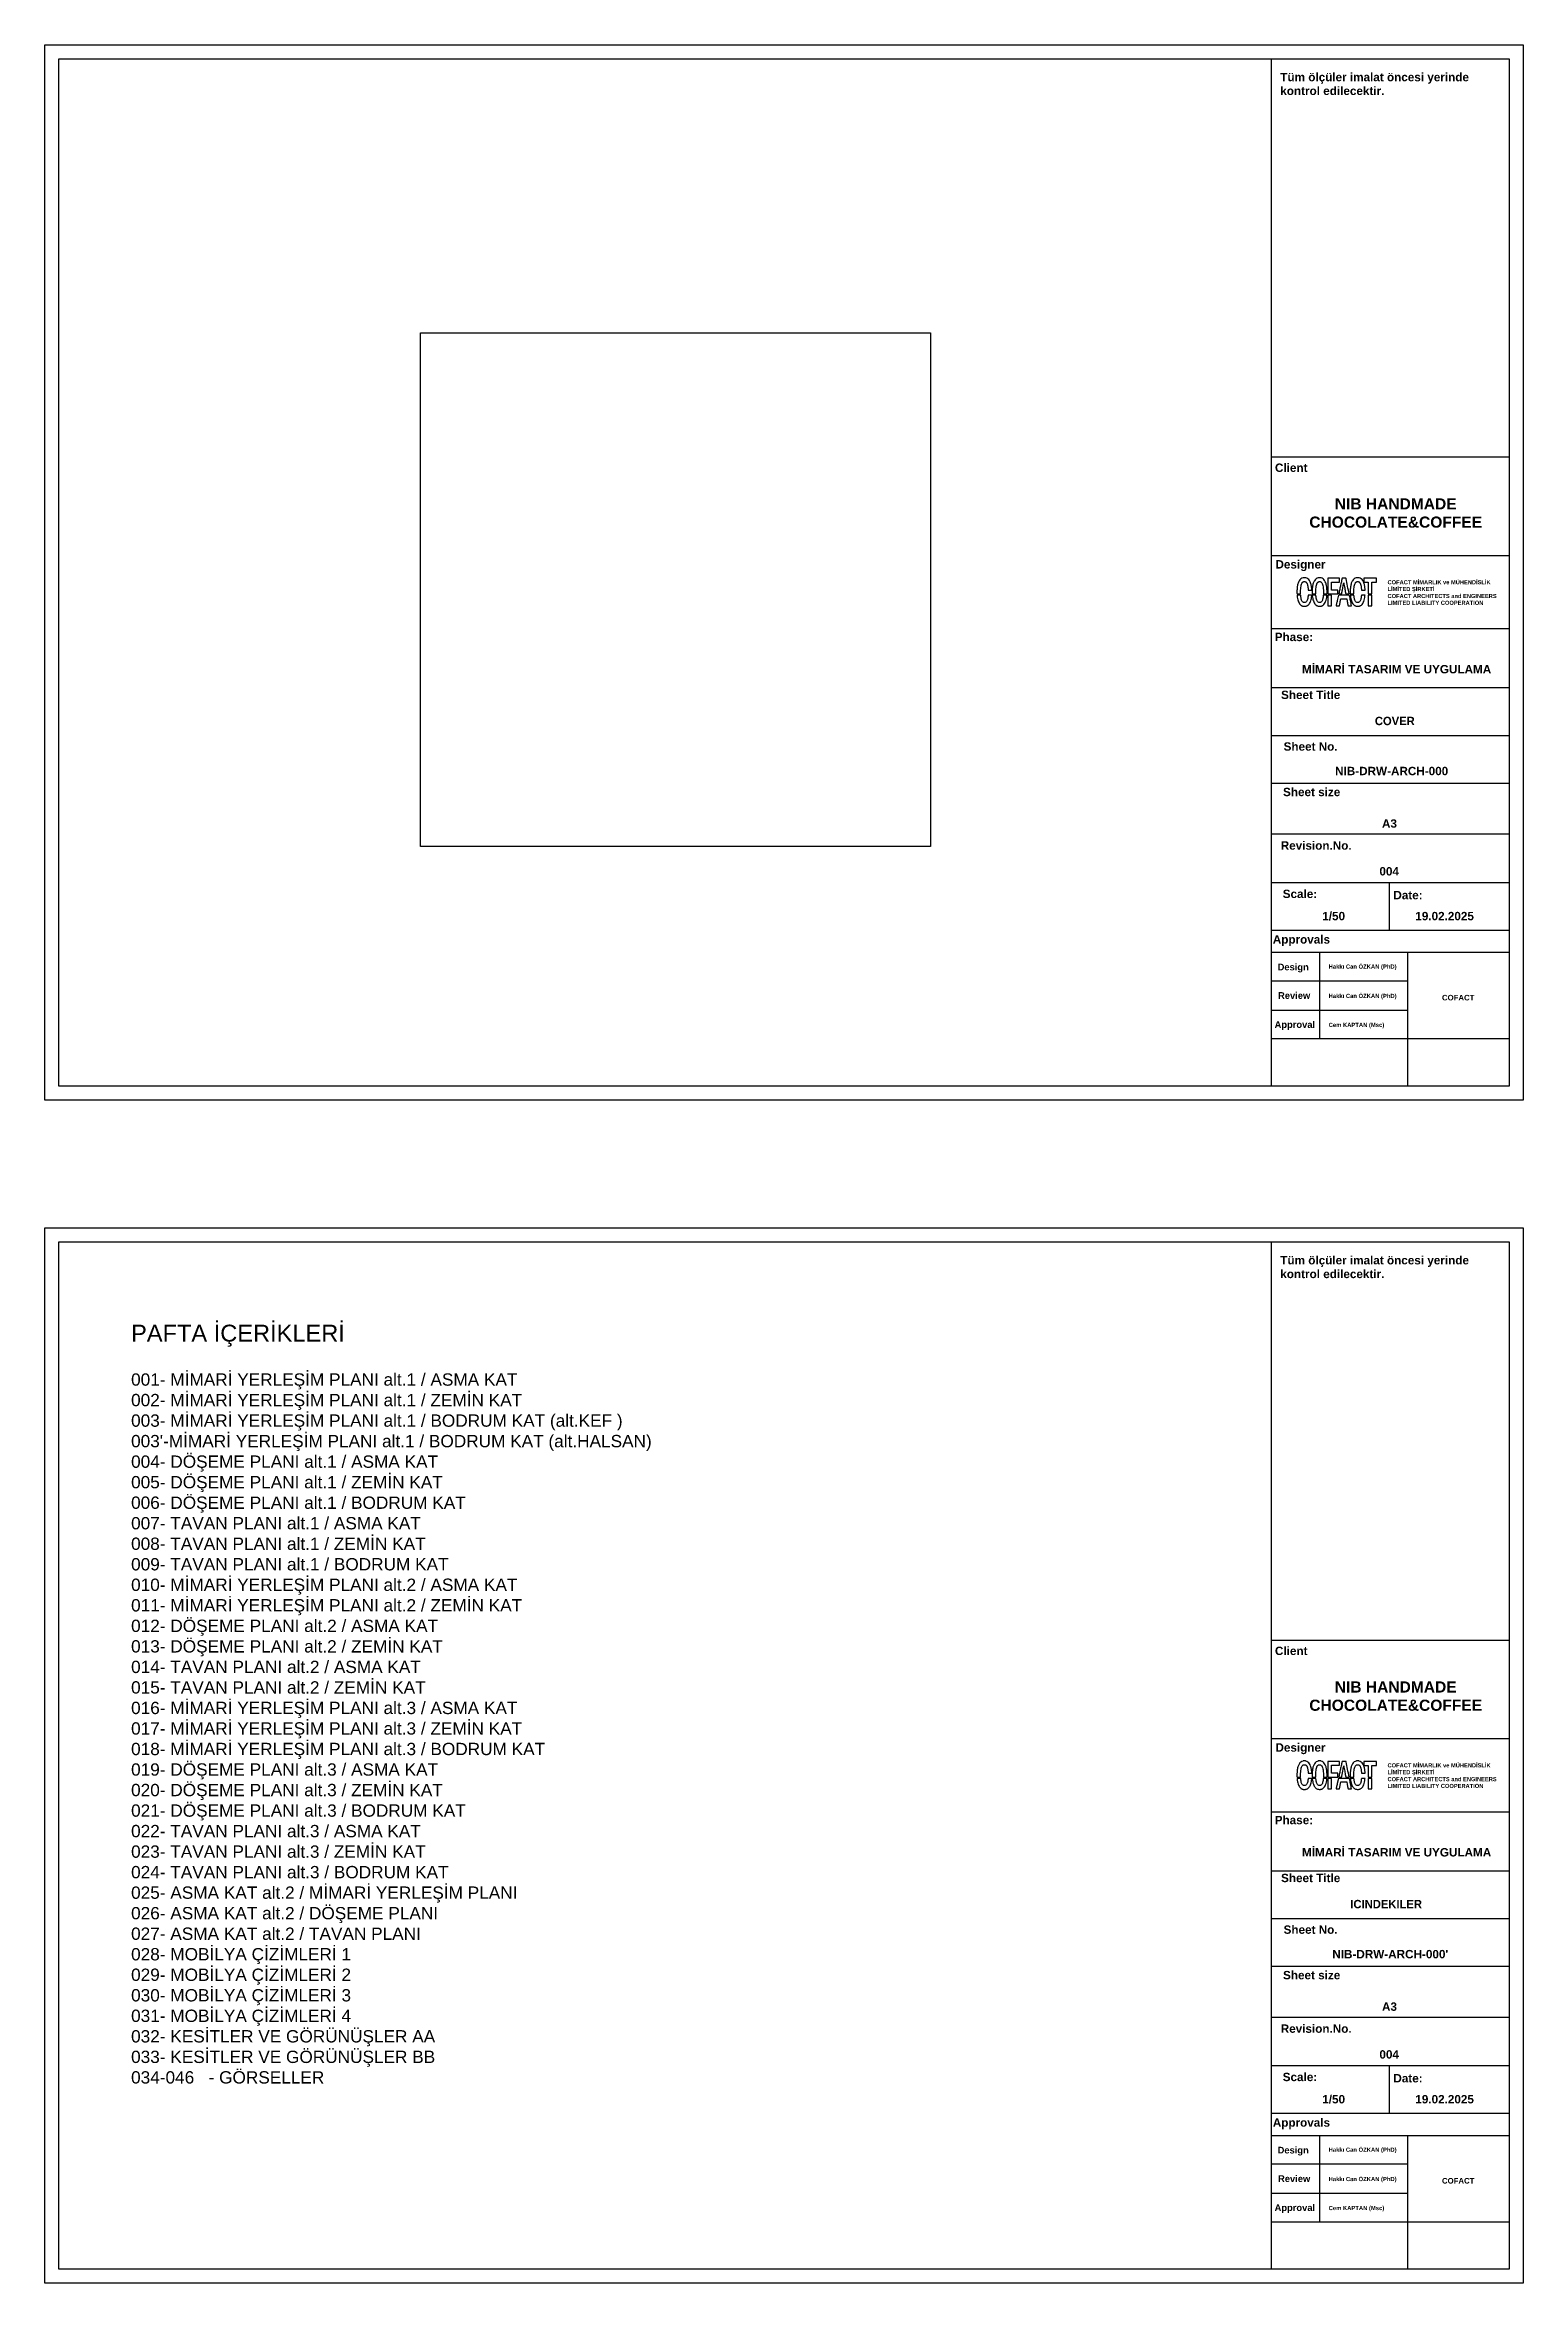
# Model space of a CAD drawing. Header units: millimetres. Extents: x 933584 to 974011, y 4545988 to 4553664.
# Drawn here: x 933584 to 935684, y 4549727 to 4552909 of the extents above; entities that cross this region are included whole.
import ezdxf

# ---------------------------------------------------------------- set-up
doc = ezdxf.new("R2010")
doc.units = ezdxf.units.MM
doc.layers.get('0').update_dxf_attribs({"color": 255})
doc.layers.add('2-SPS-RCN', color=2, linetype='Continuous')
doc.styles.add('Century Gothic_B_3', font='GOTHICB.TTF', dxfattribs={"height": 4})
doc.styles.add('dıs 100', font='times.ttf')
picture_1 = doc.add_image_def('image14.jpg', size_in_pixel=(686, 691))

msp = doc.modelspace()

# ---------------------------------------------------------------- texts
at = {"color": 0, "attachment_point": 1, "line_spacing_factor": 0.984502, "style": 'Century Gothic_B_3'}
for s, insert, char_height, width in [('\\pxql;{\\fArial|b1|i0|c0|p34;Tüm ölçüler imalat öncesi yerinde kontrol edilecektir.}', (935338.92, 4552868.95), 11.9034, 324.3298), ('\\pxqr;{\\fArial|b1|i0|c0|p34;Client}', (934789.38, 4552313.73), 11.9034, 588.1338), ('\\pxqc;{\\fArial|b1|i0|c0|p34;NIB HANDMADE CHOCOLATE&COFFEE}', (935339.38, 4552264.32), 15.8192, 326.8702), ('\\pxqr;{\\fArial|b1|i0|c0|p34;Designer}', (934815.05, 4552176.4), 11.9034, 588.1338), ('{\\fFranklin Gothic Medium|b1|i0|c162|p34;COFACT MİMARLIK ve MÜHENDİSLİK}\\P{\\fFranklin Gothic Medium|b1|i0|c162|p34;LİMİTED ŞİRKETİ}', (935491.25, 4552147.93), 5.8729, 228.8091), ('\\pxql;{\\fFranklin Gothic Book|b1|i0|c162|p34;COFACT ARCHITECTS and ENGINEERS\\PLIMITED LIABILITY COOPERATION}', (935491.25, 4552128.33), 5.8729, 228.8091), ('\\pxqr;{\\fArial|b1|i0|c0|p34;Phase:}', (934797.38, 4552073.21), 11.9034, 588.1338), ('\\pxqr;{\\fArial|b1|i0|c0|p34;MİMARİ TASARIM VE UYGULAMA}', (935050.39, 4552027.36), 11.9034, 588.1338), ('\\pxqr;{\\fArial|b1|i0|c0|p34;Sheet Title}', (934835.93, 4551990.9), 11.9034, 588.1338), ('\\pxi-2,l3,qr,t3;COVER', (934941.72, 4551953.76), 11.9034, 588.1338), ('\\pxqr;{\\fArial|b1|i0|c0|p34;Sheet No.}', (934832.14, 4551917.48), 11.9034, 588.1338), ('\\pxqr;{\\fArial|b1|i0|c0|p34;NIB-DRW-ARCH-000}', (934989.29, 4551882.62), 11.9034, 588.1338), ('\\pxqr;{\\fArial|b1|i0|c0|p34;Sheet size}', (934835.98, 4551852.82), 11.9034, 588.1338), ('\\pxqr;{\\fArial|b1|i0|c0|p34;A3}', (934916.48, 4551808.03), 11.9034, 588.1338), ('\\pxqr;{\\fArial|b1|i0|c0|p34;Revision.No.}', (934852.1, 4551776.74), 11.9034, 588.1338), ('\\pxqr;{\\fArial|b1|i0|c0|p34;00\\fArial|b1|i0|c162|p34;4}', (934919.3, 4551740.11), 11.9034, 588.1338), ('\\pxqr;{\\fArial|b1|i0|c0|p34;Scale:}', (934803.21, 4551708.05), 11.9034, 588.1338), ('\\pxqr;{\\fArial|b1|i0|c0|p34;Date:}', (934952.93, 4551706.26), 11.9034, 588.1338), ('\\pxqr;{\\fArial|b1|i0|c0|p34;1/50}', (934842.76, 4551676.43), 11.9034, 588.1338), ('\\pxqr;{\\fArial|b1|i0|c162|p34;19\\fArial|b1|i0|c0|p34;.02.202\\fArial|b1|i0|c162|p34;5}', (935025.77, 4551676.43), 11.9034, 588.1338), ('\\pxqr;{\\fArial|b1|i0|c0|p34;Approvals}', (934821.43, 4551643.29), 11.9034, 588.1338), ('\\pxqr;{\\fArial|b1|i0|c0|p34;Design}', (934791.23, 4551602.86), 9.5085, 588.1338), ('{\\fArial|b1|i0|c0|p34;\\W9.71336;   }{\\fArial|b1|i0|c0|p34;Hakkı Can ÖZKAN (PhD)}', (935340.27, 4551601.68), 5.9517, 163.4351), ('\\pxqr;{\\fArial|b1|i0|c0|p34;Review}', (934793.31, 4551562.34), 9.5085, 588.1338), ('{\\fArial|b1|i0|c0|p34;\\W9.71336;   }{\\fArial|b1|i0|c0|p34;Hakkı Can ÖZKAN (PhD)}', (935340.27, 4551559.97), 5.9517, 163.4351), ('\\pxqc;{\\fArial|b1|i0|c0|p34;COFACT}', (935428.17, 4551558.49), 7.9096, 326.8702), ('\\pxqr;{\\fArial|b1|i0|c0|p34;Approval}', (934800.21, 4551521.05), 9.5085, 588.1338), ('{\\W9.71336;\\fArial|b1|i0|c0|p34;   \\W1;Cem KAPTAN (Msc)}', (935340.27, 4551518.76), 5.9517, 163.4351), ('\\pxql;{\\fArial|b1|i0|c0|p34;Tüm ölçüler imalat öncesi yerinde kontrol edilecektir.}', (935338.92, 4551187.32), 11.9034, 324.3298), ('\\pxqr;{\\fArial|b1|i0|c0|p34;Client}', (934789.38, 4550632.1), 11.9034, 588.1338), ('\\pxqc;{\\fArial|b1|i0|c0|p34;NIB HANDMADE CHOCOLATE&COFFEE}', (935339.38, 4550582.7), 15.8192, 326.8702), ('\\pxqr;{\\fArial|b1|i0|c0|p34;Designer}', (934815.05, 4550494.77), 11.9034, 588.1338), ('{\\fFranklin Gothic Medium|b1|i0|c162|p34;COFACT MİMARLIK ve MÜHENDİSLİK}\\P{\\fFranklin Gothic Medium|b1|i0|c162|p34;LİMİTED ŞİRKETİ}', (935491.25, 4550466.3), 5.8729, 228.8091), ('\\pxql;{\\fFranklin Gothic Book|b1|i0|c162|p34;COFACT ARCHITECTS and ENGINEERS\\PLIMITED LIABILITY COOPERATION}', (935491.25, 4550446.7), 5.8729, 228.8091), ('\\pxqr;{\\fArial|b1|i0|c0|p34;Phase:}', (934797.38, 4550391.58), 11.9034, 588.1338), ('\\pxqr;{\\fArial|b1|i0|c0|p34;MİMARİ TASARIM VE UYGULAMA}', (935050.39, 4550345.74), 11.9034, 588.1338), ('\\pxqr;{\\fArial|b1|i0|c0|p34;Sheet Title}', (934835.93, 4550309.27), 11.9034, 588.1338), ('\\pxi-2,l3,qr,t3;ICINDEKILER', (934951.97, 4550272.13), 11.9034, 588.1338), ('\\pxqr;{\\fArial|b1|i0|c0|p34;Sheet No.}', (934832.14, 4550235.85), 11.9034, 588.1338), ("\\pxqr;{\\fArial|b1|i0|c0|p34;NIB-DRW-ARCH-000'}", (934989.29, 4550201), 11.9034, 588.1338), ('\\pxqr;{\\fArial|b1|i0|c0|p34;Sheet size}', (934835.98, 4550171.19), 11.9034, 588.1338), ('\\pxqr;{\\fArial|b1|i0|c0|p34;A3}', (934916.48, 4550126.4), 11.9034, 588.1338), ('\\pxqr;{\\fArial|b1|i0|c0|p34;Revision.No.}', (934852.1, 4550095.12), 11.9034, 588.1338), ('\\pxqr;{\\fArial|b1|i0|c0|p34;00\\fArial|b1|i0|c162|p34;4}', (934919.3, 4550058.48), 11.9034, 588.1338), ('\\pxqr;{\\fArial|b1|i0|c0|p34;Scale:}', (934803.21, 4550026.42), 11.9034, 588.1338), ('\\pxqr;{\\fArial|b1|i0|c0|p34;Date:}', (934952.93, 4550024.63), 11.9034, 588.1338), ('\\pxqr;{\\fArial|b1|i0|c0|p34;1/50}', (934842.76, 4549994.8), 11.9034, 588.1338), ('\\pxqr;{\\fArial|b1|i0|c162|p34;19\\fArial|b1|i0|c0|p34;.02.202\\fArial|b1|i0|c162|p34;5}', (935025.77, 4549994.8), 11.9034, 588.1338), ('\\pxqr;{\\fArial|b1|i0|c0|p34;Approvals}', (934821.43, 4549961.66), 11.9034, 588.1338), ('\\pxqr;{\\fArial|b1|i0|c0|p34;Design}', (934791.23, 4549921.23), 9.5085, 588.1338), ('{\\fArial|b1|i0|c0|p34;\\W9.71336;   }{\\fArial|b1|i0|c0|p34;Hakkı Can ÖZKAN (PhD)}', (935340.27, 4549920.05), 5.9517, 163.4351), ('\\pxqr;{\\fArial|b1|i0|c0|p34;Review}', (934793.31, 4549880.71), 9.5085, 588.1338), ('{\\fArial|b1|i0|c0|p34;\\W9.71336;   }{\\fArial|b1|i0|c0|p34;Hakkı Can ÖZKAN (PhD)}', (935340.27, 4549878.34), 5.9517, 163.4351), ('\\pxqc;{\\fArial|b1|i0|c0|p34;COFACT}', (935428.17, 4549876.86), 7.9096, 326.8702), ('\\pxqr;{\\fArial|b1|i0|c0|p34;Approval}', (934800.21, 4549839.43), 9.5085, 588.1338), ('{\\W9.71336;\\fArial|b1|i0|c0|p34;   \\W1;Cem KAPTAN (Msc)}', (935340.27, 4549837.13), 5.9517, 163.4351)]:
    msp.add_mtext(s, dxfattribs=dict(at, insert=insert, char_height=char_height, width=width))
at = {"layer": '2-SPS-RCN', "insert": (933706.5, 4551089.69), "char_height": 17.5, "width": 829.5951, "attachment_point": 1, "style": 'dıs 100'}
msp.add_mtext("{\\f@Arial Unicode MS|b0|i0|c162|p34;\\H1.371429x;PAFTA İÇERİKLERİ\\P\\H0.729167x;\\P001- MİMARİ YERLEŞİM PLANI alt.1 / ASMA KAT\\P002- MİMARİ YERLEŞİM PLANI alt.1 / ZEMİN KAT\\P003- MİMARİ YERLEŞİM PLANI alt.1 / BODRUM KAT (alt.KEF )\\P003'-MİMARİ YERLEŞİM PLANI alt.1 / BODRUM KAT (alt.HALSAN)\\P004- DÖŞEME PLANI alt.1 / ASMA KAT\\P005- DÖŞEME PLANI alt.1 / ZEMİN KAT\\P006- DÖŞEME PLANI alt.1 / BODRUM KAT\\P007- TAVAN PLANI alt.1 / ASMA KAT\\P008- TAVAN PLANI alt.1 / ZEMİN KAT\\P009- TAVAN PLANI alt.1 / BODRUM KAT\\P010- MİMARİ YERLEŞİM PLANI alt.2 / ASMA KAT\\P011- MİMARİ YERLEŞİM PLANI alt.2 / ZEMİN KAT\\P012- DÖŞEME PLANI alt.2 / ASMA KAT\\P013- DÖŞEME PLANI alt.2 / ZEMİN KAT\\P014- TAVAN PLANI alt.2 / ASMA KAT\\P015- TAVAN PLANI alt.2 / ZEMİN KAT\\P016- MİMARİ YERLEŞİM PLANI alt.3 / ASMA KAT\\P017- MİMARİ YERLEŞİM PLANI alt.3 / ZEMİN KAT\\P018- MİMARİ YERLEŞİM PLANI alt.3 / BODRUM KAT \\P019- DÖŞEME PLANI alt.3 / ASMA KAT\\P020- DÖŞEME PLANI alt.3 / ZEMİN KAT\\P021- DÖŞEME PLANI alt.3 / BODRUM KAT\\P022- TAVAN PLANI alt.3 / ASMA KAT\\P023- TAVAN PLANI alt.3 / ZEMİN KAT\\P024- TAVAN PLANI alt.3 / BODRUM KAT\\P025- ASMA KAT alt.2 / MİMARİ YERLEŞİM PLANI\\P026- ASMA KAT alt.2 / DÖŞEME PLANI\\P027- ASMA KAT alt.2 / TAVAN PLANI\\P028- MOBİLYA ÇİZİMLERİ 1\\P029- MOBİLYA ÇİZİMLERİ 2\\P030- MOBİLYA ÇİZİMLERİ 3\\P031- MOBİLYA ÇİZİMLERİ 4\\P032- KESİTLER VE GÖRÜNÜŞLER AA\\P033- KESİTLER VE GÖRÜNÜŞLER BB\\P034-046   - GÖRSELLER\\P\\P}", dxfattribs=at)

# ---------------------------------------------------------------- linework, layer by layer
at = {"color": 0}
for p, q in [((935663.94, 4552322.58), (935325.88, 4552322.58)), ((935663.94, 4552322.58), (935325.88, 4552322.58)), ((935663.94, 4552182.61), (935325.88, 4552182.61)), ((935663.94, 4552182.61), (935325.88, 4552182.61)), ((935663.94, 4552182.61), (935325.88, 4552182.61)), ((935663.94, 4552182.61), (935325.88, 4552182.61)), ((935663.94, 4552078.54), (935325.88, 4552078.54)), ((935325.88, 4551995.27), (935663.94, 4551995.27)), ((935663.94, 4551926.86), (935325.88, 4551926.86)), ((935663.94, 4551858.91), (935325.88, 4551858.91)), ((935663.94, 4551786.68), (935325.88, 4551786.68)), ((935663.94, 4551717.68), (935325.88, 4551717.68)), ((935493.36, 4551717.68), (935493.36, 4551649.96)), ((935663.94, 4551649.96), (935325.88, 4551649.96)), ((935663.94, 4551618.62), (935325.88, 4551618.62)), ((935394.73, 4551618.62), (935394.73, 4551495.87)), ((935519.72, 4551618.62), (935519.72, 4551545.03)), ((935325.89, 4551578.49), (935519.72, 4551578.49)), ((935519.72, 4551545.03), (935519.72, 4551428.91)), ((935325.89, 4551536.77), (935519.72, 4551536.77)), ((935663.94, 4551495.87), (935325.88, 4551495.87)), ((935663.94, 4550640.96), (935325.88, 4550640.96)), ((935663.94, 4550640.96), (935325.88, 4550640.96)), ((935663.94, 4550500.98), (935325.88, 4550500.98)), ((935663.94, 4550500.98), (935325.88, 4550500.98)), ((935663.94, 4550500.98), (935325.88, 4550500.98)), ((935663.94, 4550500.98), (935325.88, 4550500.98)), ((935663.94, 4550396.92), (935325.88, 4550396.92)), ((935325.88, 4550313.64), (935663.94, 4550313.64)), ((935663.94, 4550245.24), (935325.88, 4550245.24)), ((935663.94, 4550177.28), (935325.88, 4550177.28)), ((935663.94, 4550105.06), (935325.88, 4550105.06)), ((935663.94, 4550036.05), (935325.88, 4550036.05)), ((935493.36, 4550036.05), (935493.36, 4549968.33)), ((935663.94, 4549968.33), (935325.88, 4549968.33)), ((935663.94, 4549937), (935325.88, 4549937)), ((935394.73, 4549937), (935394.73, 4549814.24)), ((935519.72, 4549937), (935519.72, 4549863.4)), ((935325.89, 4549896.86), (935519.72, 4549896.86)), ((935325.89, 4549855.15), (935519.72, 4549855.15)), ((935519.72, 4549863.4), (935519.72, 4549747.28)), ((935663.94, 4549814.24), (935325.88, 4549814.24))]:
    msp.add_line(p, q, dxfattribs=at)
for points in [[(933583.94, 4552908.92), (935683.94, 4552908.92), (935683.94, 4551408.92), (933583.94, 4551408.92)], [(933603.94, 4552888.92), (935663.94, 4552888.92), (935663.94, 4551428.92), (935325.89, 4551428.92), (933603.94, 4551428.92)], [(935406.56, 4552139.54), (935406.56, 4552128.41), (935413.62, 4552128.41), (935420.68, 4552128.41), (935420.68, 4552131.04), (935420.68, 4552133.68), (935416.11, 4552133.68), (935411.53, 4552133.68), (935411.53, 4552139.49), (935411.53, 4552145.31), (935417.25, 4552145.31), (935422.97, 4552145.31), (935422.97, 4552148), (935422.97, 4552150.68), (935414.76, 4552150.68), (935406.56, 4552150.68)], [(935457.37, 4552147.85), (935457.37, 4552145.01), (935460.6, 4552145.01), (935463.83, 4552145.01), (935463.83, 4552136.71), (935463.83, 4552128.41), (935466.32, 4552128.41), (935468.8, 4552128.41), (935468.8, 4552136.71), (935468.8, 4552145.01), (935472.09, 4552145.01), (935475.37, 4552145.01), (935475.37, 4552147.85), (935475.37, 4552150.68), (935466.37, 4552150.68), (935457.37, 4552150.68)], [(935406.56, 4552118.91), (935406.56, 4552111.4), (935409.02, 4552111.43), (935411.48, 4552111.45), (935411.51, 4552118.94), (935411.53, 4552126.42), (935409.05, 4552126.42), (935406.56, 4552126.42)], [(935463.86, 4552118.94), (935463.88, 4552111.45), (935466.34, 4552111.43), (935468.8, 4552111.4), (935468.8, 4552118.91), (935468.8, 4552126.42), (935466.32, 4552126.42), (935463.83, 4552126.42)], [(933583.94, 4551227.29), (935683.94, 4551227.29), (935683.94, 4549727.29), (933583.94, 4549727.29)], [(933603.94, 4551207.29), (935663.94, 4551207.29), (935663.94, 4549747.29), (935325.89, 4549747.29), (933603.94, 4549747.29)], [(935406.56, 4550457.92), (935406.56, 4550446.78), (935413.62, 4550446.78), (935420.68, 4550446.78), (935420.68, 4550449.42), (935420.68, 4550452.05), (935416.11, 4550452.05), (935411.53, 4550452.05), (935411.53, 4550457.87), (935411.53, 4550463.68), (935417.25, 4550463.68), (935422.97, 4550463.68), (935422.97, 4550466.37), (935422.97, 4550469.05), (935414.76, 4550469.05), (935406.56, 4550469.05)], [(935457.37, 4550466.22), (935457.37, 4550463.39), (935460.6, 4550463.39), (935463.83, 4550463.39), (935463.83, 4550455.08), (935463.83, 4550446.78), (935466.32, 4550446.78), (935468.8, 4550446.78), (935468.8, 4550455.08), (935468.8, 4550463.39), (935472.09, 4550463.39), (935475.37, 4550463.39), (935475.37, 4550466.22), (935475.37, 4550469.05), (935466.37, 4550469.05), (935457.37, 4550469.05)], [(935406.56, 4550437.28), (935406.56, 4550429.77), (935409.02, 4550429.8), (935411.48, 4550429.83), (935411.51, 4550437.31), (935411.53, 4550444.79), (935409.05, 4550444.79), (935406.56, 4550444.79)], [(935463.86, 4550437.31), (935463.88, 4550429.83), (935466.34, 4550429.8), (935468.8, 4550429.77), (935468.8, 4550437.28), (935468.8, 4550444.79), (935466.32, 4550444.79), (935463.83, 4550444.79)]]:
    msp.add_lwpolyline(points, close=True, dxfattribs=at)
for points in [[(933603.94, 4552888.92), (935325.89, 4552888.92), (935325.89, 4551428.92), (933603.94, 4551428.92)], [(933603.94, 4551207.29), (935325.89, 4551207.29), (935325.89, 4549747.29), (933603.94, 4549747.29)]]:
    msp.add_lwpolyline(points, close=True)
for points in [[(935325.89, 4552888.92), (935325.89, 4551428.92)], [(935325.89, 4551207.29), (935325.89, 4549747.29)]]:
    msp.add_lwpolyline(points, dxfattribs=at)
for points in [[(935371.21, 4552151.16, 0.11064), (935368.11, 4552149.66, 0.089568), (935365.66, 4552146.88, 0.069833), (935363.91, 4552142.77, 0.037138), (935362.86, 4552137.32, 0.013582), (935362.72, 4552135.67, 0.005436), (935362.6, 4552133.41, 0.005261), (935362.54, 4552131.18, 0.017635), (935362.56, 4552129.73), (935362.63, 4552128.41), (935365.18, 4552128.41), (935367.73, 4552128.41), (935367.74, 4552131.42, -0.01557), (935367.9, 4552135.83, -0.027157), (935368.34, 4552139.47, -0.033018), (935369.04, 4552142.32, -0.079442), (935370.01, 4552144.25, -0.009072), (935370.3, 4552144.65, -0.030827), (935370.52, 4552144.89, -0.031813), (935370.75, 4552145.1, -0.010138), (935371.13, 4552145.38, -0.089655), (935371.89, 4552145.74, -0.05192), (935372.88, 4552145.89, -0.051218), (935373.91, 4552145.85, -0.076363), (935374.76, 4552145.58, -0.070873), (935375.56, 4552145.04, -0.052254), (935376.27, 4552144.24, -0.046256), (935376.88, 4552143.21, -0.033841), (935377.36, 4552141.97, -0.02482), (935377.72, 4552140.57, -0.012371), (935378.05, 4552138.77, -0.011745), (935378.31, 4552136.78, -0.011909), (935378.48, 4552134.8), (935378.55, 4552133.68), (935381.12, 4552133.68), (935383.69, 4552133.68), (935383.69, 4552134.1, 0.020953), (935383.65, 4552135.01, 0.004455), (935383.5, 4552136.58, 0.00493), (935383.32, 4552138.21, 0.011284), (935383.14, 4552139.43, 0.038093), (935382.02, 4552143.95, 0.067383), (935380.33, 4552147.39, 0.083303), (935378.1, 4552149.76, 0.099908), (935375.35, 4552151.09, 0.02201), (935374.91, 4552151.18, 0.020762), (935374.45, 4552151.24, 0.015695), (935373.89, 4552151.26, 0.005906), (935373.11, 4552151.27, 0.00548), (935372.51, 4552151.26, 0.006399), (935371.93, 4552151.23, 0.005718), (935371.45, 4552151.2, 0.038226)], [(935392.79, 4552151.16, 0.105194), (935389.83, 4552149.77, 0.087054), (935387.45, 4552147.21, 0.069549), (935385.7, 4552143.44, 0.038701), (935384.59, 4552138.5, 0.014261), (935384.36, 4552136.42, 0.008448), (935384.19, 4552133.92, 0.008433), (935384.1, 4552131.49, 0.018733), (935384.14, 4552129.63), (935384.21, 4552128.41), (935386.76, 4552128.41), (935389.31, 4552128.41), (935389.32, 4552131.42, -0.01557), (935389.47, 4552135.83, -0.027157), (935389.91, 4552139.47, -0.033018), (935390.61, 4552142.32, -0.079442), (935391.59, 4552144.25, -0.009072), (935391.88, 4552144.65, -0.030827), (935392.09, 4552144.89, -0.031813), (935392.33, 4552145.1, -0.010138), (935392.71, 4552145.38, -0.089655), (935393.46, 4552145.74, -0.05192), (935394.46, 4552145.89, -0.051218), (935395.48, 4552145.84, -0.076363), (935396.34, 4552145.58, -0.136443), (935397.85, 4552144.24, -0.067108), (935398.95, 4552141.9, -0.045937), (935399.7, 4552138.45, -0.018323), (935400.11, 4552133.63, -0.004967), (935400.15, 4552132.64, -0.003937), (935400.17, 4552131.58, -0.00398), (935400.17, 4552130.6, -0.009912), (935400.16, 4552129.87), (935400.09, 4552128.41), (935402.67, 4552128.41), (935405.24, 4552128.41), (935405.3, 4552129.68, 0.018366), (935405.34, 4552131.84, 0.009634), (935405.23, 4552134.53, 0.009631), (935405.01, 4552137.23, 0.017297), (935404.72, 4552139.43, 0.038062), (935403.59, 4552143.94, 0.067387), (935401.91, 4552147.39, 0.08333), (935399.68, 4552149.76, 0.099909), (935396.92, 4552151.09, 0.02201), (935396.48, 4552151.18, 0.020762), (935396.03, 4552151.24, 0.015695), (935395.47, 4552151.26, 0.005906), (935394.69, 4552151.27, 0.00548), (935394.08, 4552151.26, 0.006399), (935393.51, 4552151.23, 0.005718), (935393.03, 4552151.2, 0.038226)], [(935428.98, 4552144.1, 0.0000105), (935430.35, 4552136.8, 0.000084), (935431.55, 4552130.37, 0.003215), (935431.82, 4552128.93), (935431.93, 4552128.41), (935434.31, 4552128.41, 0.001355), (935435.22, 4552128.41, 0.00226), (935435.99, 4552128.42, 0.000206), (935436.67, 4552128.43, 0.409743), (935436.69, 4552128.44, 0.049641), (935436.68, 4552128.51, 0.000001), (935434.5, 4552139.36, 0.000006), (935432.35, 4552150.03, 0.007694), (935432.26, 4552150.46), (935432.21, 4552150.68), (935429.45, 4552150.68), (935426.69, 4552150.68), (935425.98, 4552147.37, -0.000077), (935424.6, 4552141.01, -0.000085), (935423.26, 4552134.84, -0.000009), (935421.97, 4552128.93, -0.006923), (935421.91, 4552128.63), (935421.85, 4552128.41), (935426.06, 4552128.41, 0.0001427), (935426.35, 4552129.99, 0.00034), (935426.61, 4552131.35, 0.000221), (935426.9, 4552132.93, -0.000266), (935427.73, 4552137.44, -0.000578), (935428.38, 4552140.9, -0.0000869)], [(935446.88, 4552151.16, 0.105194), (935443.92, 4552149.77, 0.087054), (935441.54, 4552147.21, 0.069549), (935439.79, 4552143.44, 0.038701), (935438.69, 4552138.5, 0.014261), (935438.45, 4552136.41, 0.008448), (935438.28, 4552133.92, 0.008433), (935438.19, 4552131.48, 0.018733), (935438.23, 4552129.63), (935438.3, 4552128.41), (935440.85, 4552128.41), (935443.4, 4552128.41), (935443.41, 4552131.42, -0.01557), (935443.57, 4552135.83, -0.027157), (935444.01, 4552139.47, -0.033018), (935444.7, 4552142.32, -0.079442), (935445.68, 4552144.25, -0.009072), (935445.97, 4552144.65, -0.030827), (935446.18, 4552144.89, -0.031813), (935446.42, 4552145.1, -0.010138), (935446.8, 4552145.38, -0.089655), (935447.55, 4552145.74, -0.05192), (935448.55, 4552145.89, -0.051218), (935449.57, 4552145.84, -0.076363), (935450.43, 4552145.58, -0.070873), (935451.23, 4552145.04, -0.052254), (935451.94, 4552144.24, -0.046256), (935452.55, 4552143.21, -0.033841), (935453.03, 4552141.97, -0.02482), (935453.39, 4552140.57, -0.012371), (935453.72, 4552138.77, -0.011745), (935453.98, 4552136.78, -0.011909), (935454.15, 4552134.8), (935454.22, 4552133.68), (935456.79, 4552133.68), (935459.36, 4552133.68), (935459.36, 4552134.1, 0.020953), (935459.32, 4552135.01, 0.004455), (935459.17, 4552136.58, 0.00493), (935458.99, 4552138.21, 0.011284), (935458.81, 4552139.43, 0.038093), (935457.68, 4552143.95, 0.067383), (935456, 4552147.39, 0.083303), (935453.77, 4552149.76, 0.099908), (935451.02, 4552151.09, 0.02201), (935450.58, 4552151.18, 0.020762), (935450.12, 4552151.24, 0.015695), (935449.56, 4552151.26, 0.005906), (935448.78, 4552151.27, 0.00548), (935448.17, 4552151.26, 0.006399), (935447.6, 4552151.23, 0.005718), (935447.12, 4552151.2, 0.038226)], [(935362.76, 4552125.7, 0.025038), (935363.33, 4552121.74, 0.036131), (935364.25, 4552118.34, 0.041565), (935365.51, 4552115.52, 0.063352), (935367.08, 4552113.36, 0.028049), (935367.89, 4552112.59, 0.034689), (935368.73, 4552111.98, 0.034905), (935369.64, 4552111.49, 0.029004), (935370.67, 4552111.1, 0.021923), (935371.15, 4552110.97, 0.031789), (935371.58, 4552110.9, 0.019677), (935372.15, 4552110.87, 0.003659), (935373.2, 4552110.86, 0.003627), (935374.24, 4552110.87, 0.019229), (935374.81, 4552110.9, 0.031747), (935375.23, 4552110.96, 0.024514), (935375.69, 4552111.09, 0.035022), (935376.86, 4552111.56, 0.037328), (935377.93, 4552112.19, 0.037367), (935378.89, 4552112.97, 0.035245), (935379.74, 4552113.89, 0.053473), (935381.13, 4552116.06, 0.03772), (935382.22, 4552118.75, 0.032588), (935383.02, 4552121.96, 0.021334), (935383.54, 4552125.75), (935383.61, 4552126.42), (935381.02, 4552126.42), (935378.44, 4552126.42), (935378.37, 4552125.75, -0.0074), (935378.27, 4552124.78, -0.005344), (935378.12, 4552123.7, -0.005411), (935377.96, 4552122.66, -0.010609), (935377.81, 4552121.85, -0.034422), (935377.11, 4552119.39, -0.07643), (935376.18, 4552117.69, -0.102726), (935374.99, 4552116.65, -0.109019), (935373.51, 4552116.21, -0.095932), (935371.89, 4552116.39, -0.113527), (935370.58, 4552117.17, -0.092498), (935369.54, 4552118.59, -0.04608), (935368.78, 4552120.69, -0.017297), (935368.48, 4552121.99, -0.007909), (935368.18, 4552123.7, -0.007223), (935367.94, 4552125.35, -0.03219), (935367.88, 4552126.33, 0.402781), (935367.85, 4552126.37, 0.001238), (935367.13, 4552126.39, 0.005463), (935366.3, 4552126.41, 0.003096), (935365.29, 4552126.42), (935362.69, 4552126.42)], [(935384.33, 4552125.7, 0.025038), (935384.9, 4552121.74, 0.036131), (935385.83, 4552118.34, 0.041565), (935387.08, 4552115.52, 0.063352), (935388.66, 4552113.36, 0.047265), (935390.05, 4552112.14, 0.06438), (935391.52, 4552111.34, 0.06177), (935393.19, 4552110.92, 0.039412), (935395.2, 4552110.84, 0.027569), (935396.62, 4552110.97, 0.048064), (935397.76, 4552111.25, 0.049711), (935398.81, 4552111.74, 0.031882), (935399.92, 4552112.5, 0.081131), (935401.83, 4552114.57, 0.052129), (935403.34, 4552117.49, 0.043307), (935404.45, 4552121.22, 0.026621), (935405.12, 4552125.75), (935405.18, 4552126.42), (935402.6, 4552126.42), (935400.01, 4552126.42), (935399.95, 4552125.75, -0.0074), (935399.84, 4552124.78, -0.005344), (935399.7, 4552123.7, -0.005411), (935399.54, 4552122.66, -0.010609), (935399.38, 4552121.85, -0.034422), (935398.68, 4552119.39, -0.07643), (935397.75, 4552117.69, -0.102726), (935396.56, 4552116.65, -0.109019), (935395.08, 4552116.21, -0.095932), (935393.47, 4552116.39, -0.113527), (935392.15, 4552117.17, -0.092498), (935391.12, 4552118.59, -0.04608), (935390.35, 4552120.69, -0.017297), (935390.06, 4552121.99, -0.007909), (935389.76, 4552123.7, -0.007223), (935389.52, 4552125.35, -0.03219), (935389.46, 4552126.33, 0.402781), (935389.42, 4552126.37, 0.001238), (935388.71, 4552126.39, 0.005463), (935387.87, 4552126.41, 0.003096), (935386.86, 4552126.42), (935384.27, 4552126.42)], [(935440.12, 4552111.4, 0.0000231), (935438.63, 4552118.84, 0.000048), (935437.23, 4552125.8, 0.022716), (935437.12, 4552126.24, 0.319618), (935436.98, 4552126.36, 0.005635), (935435.93, 4552126.39, 0.005119), (935434.1, 4552126.41, 0.000404), (935429.25, 4552126.42), (935421.43, 4552126.42), (935419.84, 4552119.09, -0.000063), (935419.23, 4552116.26, -0.000102), (935418.71, 4552113.86, -0.000015), (935418.25, 4552111.72, -0.0154076), (935418.17, 4552111.4), (935422.9, 4552111.45), (935423.78, 4552116.18, -0.000258), (935424.12, 4552118, -0.000401), (935424.41, 4552119.58, -0.000111), (935424.67, 4552120.95, -0.013635), (935424.71, 4552121.12), (935424.76, 4552121.35), (935429.01, 4552121.35), (935433.26, 4552121.35), (935433.89, 4552117.94, 0.000154), (935434.16, 4552116.52, 0.000145), (935434.43, 4552115.08, 0.000144), (935434.67, 4552113.8, 0.000507), (935434.82, 4552112.97), (935435.12, 4552111.4)], [(935438.42, 4552125.7, 0.025038), (935438.99, 4552121.74, 0.036131), (935439.92, 4552118.34, 0.041565), (935441.17, 4552115.52, 0.063352), (935442.75, 4552113.36, 0.047265), (935444.14, 4552112.14, 0.06438), (935445.61, 4552111.34, 0.06177), (935447.28, 4552110.92, 0.039412), (935449.29, 4552110.84, 0.027569), (935450.71, 4552110.97, 0.048064), (935451.85, 4552111.25, 0.049711), (935452.9, 4552111.74, 0.031882), (935454.01, 4552112.5, 0.081131), (935455.92, 4552114.57, 0.052129), (935457.43, 4552117.49, 0.043307), (935458.54, 4552121.22, 0.026621), (935459.21, 4552125.75), (935459.27, 4552126.42), (935456.69, 4552126.42), (935454.1, 4552126.42), (935454.04, 4552125.75, -0.0074), (935453.94, 4552124.78, -0.005344), (935453.79, 4552123.7, -0.005411), (935453.63, 4552122.66, -0.010609), (935453.47, 4552121.84, -0.034422), (935452.77, 4552119.39, -0.07643), (935451.84, 4552117.69, -0.102726), (935450.65, 4552116.65, -0.109019), (935449.17, 4552116.21, -0.095932), (935447.56, 4552116.39, -0.113527), (935446.24, 4552117.17, -0.092498), (935445.21, 4552118.59, -0.04608), (935444.44, 4552120.69, -0.017297), (935444.15, 4552121.99, -0.007909), (935443.85, 4552123.7, -0.007223), (935443.61, 4552125.35, -0.03219), (935443.55, 4552126.33, 0.402781), (935443.51, 4552126.37, 0.001238), (935442.8, 4552126.39, 0.005463), (935441.96, 4552126.41, 0.003096), (935440.95, 4552126.42), (935438.36, 4552126.42)], [(935371.21, 4550469.54, 0.11064), (935368.11, 4550468.04, 0.089568), (935365.66, 4550465.26, 0.069833), (935363.91, 4550461.14, 0.037138), (935362.86, 4550455.7, 0.013582), (935362.72, 4550454.05, 0.005436), (935362.6, 4550451.78, 0.005261), (935362.54, 4550449.56, 0.017635), (935362.56, 4550448.1), (935362.63, 4550446.78), (935365.18, 4550446.78), (935367.73, 4550446.78), (935367.74, 4550449.79, -0.01557), (935367.9, 4550454.2, -0.027157), (935368.34, 4550457.84, -0.033018), (935369.04, 4550460.69, -0.079442), (935370.01, 4550462.63, -0.009072), (935370.3, 4550463.02, -0.030827), (935370.52, 4550463.26, -0.031813), (935370.75, 4550463.47, -0.010138), (935371.13, 4550463.75, -0.089655), (935371.89, 4550464.11, -0.05192), (935372.88, 4550464.27, -0.051218), (935373.91, 4550464.22, -0.076363), (935374.76, 4550463.95, -0.070873), (935375.56, 4550463.41, -0.052254), (935376.27, 4550462.61, -0.046256), (935376.88, 4550461.58, -0.033841), (935377.36, 4550460.34, -0.02482), (935377.72, 4550458.95, -0.012371), (935378.05, 4550457.15, -0.011745), (935378.31, 4550455.16, -0.011909), (935378.48, 4550453.17), (935378.55, 4550452.05), (935381.12, 4550452.05), (935383.69, 4550452.05), (935383.69, 4550452.47, 0.020953), (935383.65, 4550453.38, 0.004455), (935383.5, 4550454.96, 0.00493), (935383.32, 4550456.58, 0.011284), (935383.14, 4550457.8, 0.038093), (935382.02, 4550462.32, 0.067383), (935380.33, 4550465.76, 0.083303), (935378.1, 4550468.13, 0.099908), (935375.35, 4550469.46, 0.02201), (935374.91, 4550469.55, 0.020762), (935374.45, 4550469.61, 0.015695), (935373.89, 4550469.64, 0.005906), (935373.11, 4550469.64, 0.00548), (935372.51, 4550469.63, 0.006399), (935371.93, 4550469.61, 0.005718), (935371.45, 4550469.57, 0.038226)], [(935392.79, 4550469.54, 0.105194), (935389.83, 4550468.14, 0.087054), (935387.45, 4550465.58, 0.069549), (935385.7, 4550461.82, 0.038701), (935384.59, 4550456.87, 0.014261), (935384.36, 4550454.79, 0.008448), (935384.19, 4550452.29, 0.008433), (935384.1, 4550449.86, 0.018733), (935384.14, 4550448), (935384.21, 4550446.78), (935386.76, 4550446.78), (935389.31, 4550446.78), (935389.32, 4550449.79, -0.01557), (935389.47, 4550454.2, -0.027157), (935389.91, 4550457.84, -0.033018), (935390.61, 4550460.69, -0.079442), (935391.59, 4550462.63, -0.009072), (935391.88, 4550463.02, -0.030827), (935392.09, 4550463.26, -0.031813), (935392.33, 4550463.47, -0.010138), (935392.71, 4550463.75, -0.089655), (935393.46, 4550464.11, -0.05192), (935394.46, 4550464.27, -0.051218), (935395.48, 4550464.22, -0.076363), (935396.34, 4550463.95, -0.136443), (935397.85, 4550462.61, -0.067108), (935398.95, 4550460.27, -0.045937), (935399.7, 4550456.82, -0.018323), (935400.11, 4550452, -0.004967), (935400.15, 4550451.02, -0.003937), (935400.17, 4550449.95, -0.00398), (935400.17, 4550448.97, -0.009912), (935400.16, 4550448.25), (935400.09, 4550446.78), (935402.67, 4550446.78), (935405.24, 4550446.78), (935405.3, 4550448.05, 0.018366), (935405.34, 4550450.21, 0.009634), (935405.23, 4550452.9, 0.009631), (935405.01, 4550455.6, 0.017297), (935404.72, 4550457.8, 0.038062), (935403.59, 4550462.32, 0.067387), (935401.91, 4550465.76, 0.08333), (935399.68, 4550468.13, 0.099909), (935396.92, 4550469.46, 0.02201), (935396.48, 4550469.55, 0.020762), (935396.03, 4550469.61, 0.015695), (935395.47, 4550469.64, 0.005906), (935394.69, 4550469.64, 0.00548), (935394.08, 4550469.63, 0.006399), (935393.51, 4550469.61, 0.005718), (935393.03, 4550469.57, 0.038226)], [(935428.98, 4550462.47, 0.0000105), (935430.35, 4550455.17, 0.000084), (935431.55, 4550448.74, 0.003215), (935431.82, 4550447.3), (935431.93, 4550446.78), (935434.31, 4550446.78, 0.001355), (935435.22, 4550446.78, 0.00226), (935435.99, 4550446.79, 0.000206), (935436.67, 4550446.8, 0.409743), (935436.69, 4550446.81, 0.049641), (935436.68, 4550446.88, 0.000001), (935434.5, 4550457.73, 0.000006), (935432.35, 4550468.41, 0.007694), (935432.26, 4550468.83), (935432.21, 4550469.05), (935429.45, 4550469.05), (935426.69, 4550469.05), (935425.98, 4550465.75, -0.000077), (935424.6, 4550459.38, -0.000085), (935423.26, 4550453.22, -0.000009), (935421.97, 4550447.3, -0.006923), (935421.91, 4550447), (935421.85, 4550446.78), (935426.06, 4550446.78, 0.0001427), (935426.35, 4550448.36, 0.00034), (935426.61, 4550449.73, 0.000221), (935426.9, 4550451.3, -0.000266), (935427.73, 4550455.81, -0.000578), (935428.38, 4550459.27, -0.0000869)], [(935446.88, 4550469.54, 0.105194), (935443.92, 4550468.14, 0.087054), (935441.54, 4550465.58, 0.069549), (935439.79, 4550461.82, 0.038701), (935438.69, 4550456.87, 0.014261), (935438.45, 4550454.79, 0.008448), (935438.28, 4550452.29, 0.008433), (935438.19, 4550449.86, 0.018733), (935438.23, 4550448), (935438.3, 4550446.78), (935440.85, 4550446.78), (935443.4, 4550446.78), (935443.41, 4550449.79, -0.01557), (935443.57, 4550454.2, -0.027157), (935444.01, 4550457.84, -0.033018), (935444.7, 4550460.69, -0.079442), (935445.68, 4550462.62, -0.009072), (935445.97, 4550463.02, -0.030827), (935446.18, 4550463.26, -0.031813), (935446.42, 4550463.47, -0.010138), (935446.8, 4550463.75, -0.089655), (935447.55, 4550464.11, -0.05192), (935448.55, 4550464.27, -0.051218), (935449.57, 4550464.22, -0.076363), (935450.43, 4550463.95, -0.070873), (935451.23, 4550463.41, -0.052254), (935451.94, 4550462.61, -0.046256), (935452.55, 4550461.58, -0.033841), (935453.03, 4550460.34, -0.02482), (935453.39, 4550458.95, -0.012371), (935453.72, 4550457.14, -0.011745), (935453.98, 4550455.16, -0.011909), (935454.15, 4550453.17), (935454.22, 4550452.05), (935456.79, 4550452.05), (935459.36, 4550452.05), (935459.36, 4550452.47, 0.020953), (935459.32, 4550453.38, 0.004455), (935459.17, 4550454.96, 0.00493), (935458.99, 4550456.58, 0.011284), (935458.81, 4550457.8, 0.038093), (935457.68, 4550462.32, 0.067383), (935456, 4550465.76, 0.083303), (935453.77, 4550468.13, 0.099908), (935451.02, 4550469.46, 0.02201), (935450.58, 4550469.55, 0.020762), (935450.12, 4550469.61, 0.015695), (935449.56, 4550469.64, 0.005906), (935448.78, 4550469.64, 0.00548), (935448.17, 4550469.63, 0.006399), (935447.6, 4550469.61, 0.005718), (935447.12, 4550469.57, 0.038226)], [(935362.76, 4550444.07, 0.025038), (935363.33, 4550440.12, 0.036131), (935364.25, 4550436.71, 0.041565), (935365.51, 4550433.89, 0.063352), (935367.08, 4550431.73, 0.028049), (935367.89, 4550430.97, 0.034689), (935368.73, 4550430.35, 0.034905), (935369.64, 4550429.86, 0.029004), (935370.67, 4550429.47, 0.021923), (935371.15, 4550429.34, 0.031789), (935371.58, 4550429.27, 0.019677), (935372.15, 4550429.24, 0.003659), (935373.2, 4550429.23, 0.003627), (935374.24, 4550429.24, 0.019229), (935374.81, 4550429.27, 0.031747), (935375.23, 4550429.34, 0.024514), (935375.69, 4550429.46, 0.035022), (935376.86, 4550429.94, 0.037328), (935377.93, 4550430.56, 0.037367), (935378.89, 4550431.34, 0.035245), (935379.74, 4550432.27, 0.053473), (935381.13, 4550434.44, 0.03772), (935382.22, 4550437.12, 0.032588), (935383.02, 4550440.33, 0.021334), (935383.54, 4550444.12), (935383.61, 4550444.79), (935381.02, 4550444.79), (935378.44, 4550444.79), (935378.37, 4550444.12, -0.0074), (935378.27, 4550443.15, -0.005344), (935378.12, 4550442.07, -0.005411), (935377.96, 4550441.04, -0.010609), (935377.81, 4550440.22, -0.034422), (935377.11, 4550437.76, -0.07643), (935376.18, 4550436.06, -0.102726), (935374.99, 4550435.02, -0.109019), (935373.51, 4550434.58, -0.095932), (935371.89, 4550434.77, -0.113527), (935370.58, 4550435.54, -0.092498), (935369.54, 4550436.97, -0.04608), (935368.78, 4550439.07, -0.017297), (935368.48, 4550440.36, -0.007909), (935368.18, 4550442.07, -0.007223), (935367.94, 4550443.72, -0.03219), (935367.88, 4550444.7, 0.402781), (935367.85, 4550444.74, 0.001238), (935367.13, 4550444.77, 0.005463), (935366.3, 4550444.79, 0.003096), (935365.29, 4550444.79), (935362.69, 4550444.79)], [(935384.33, 4550444.07, 0.025038), (935384.9, 4550440.12, 0.036131), (935385.83, 4550436.71, 0.041565), (935387.08, 4550433.89, 0.063352), (935388.66, 4550431.73, 0.047265), (935390.05, 4550430.51, 0.06438), (935391.52, 4550429.71, 0.06177), (935393.19, 4550429.3, 0.039412), (935395.2, 4550429.21, 0.027569), (935396.62, 4550429.34, 0.048064), (935397.76, 4550429.62, 0.049711), (935398.81, 4550430.11, 0.031882), (935399.92, 4550430.87, 0.081131), (935401.83, 4550432.95, 0.052129), (935403.34, 4550435.86, 0.043307), (935404.45, 4550439.59, 0.026621), (935405.12, 4550444.12), (935405.18, 4550444.79), (935402.6, 4550444.79), (935400.01, 4550444.79), (935399.95, 4550444.12, -0.0074), (935399.84, 4550443.15, -0.005344), (935399.7, 4550442.07, -0.005411), (935399.54, 4550441.04, -0.010609), (935399.38, 4550440.22, -0.034422), (935398.68, 4550437.76, -0.07643), (935397.75, 4550436.06, -0.102726), (935396.56, 4550435.02, -0.109019), (935395.08, 4550434.58, -0.095932), (935393.47, 4550434.77, -0.113527), (935392.15, 4550435.54, -0.092498), (935391.12, 4550436.97, -0.04608), (935390.35, 4550439.07, -0.017297), (935390.06, 4550440.36, -0.007909), (935389.76, 4550442.07, -0.007223), (935389.52, 4550443.72, -0.03219), (935389.46, 4550444.7, 0.402781), (935389.42, 4550444.74, 0.001238), (935388.71, 4550444.77, 0.005463), (935387.87, 4550444.79, 0.003096), (935386.86, 4550444.79), (935384.27, 4550444.79)], [(935440.12, 4550429.78, 0.0000231), (935438.63, 4550437.21, 0.000048), (935437.23, 4550444.17, 0.022716), (935437.12, 4550444.62, 0.319618), (935436.98, 4550444.73, 0.005635), (935435.93, 4550444.77, 0.005119), (935434.1, 4550444.79, 0.000404), (935429.25, 4550444.79), (935421.43, 4550444.79), (935419.84, 4550437.46, -0.000063), (935419.23, 4550434.63, -0.000102), (935418.71, 4550432.23, -0.000015), (935418.25, 4550430.09, -0.0154076), (935418.17, 4550429.77), (935422.9, 4550429.83), (935423.78, 4550434.55, -0.000258), (935424.12, 4550436.38, -0.000401), (935424.41, 4550437.95, -0.000111), (935424.67, 4550439.32, -0.013635), (935424.71, 4550439.5), (935424.76, 4550439.72), (935429.01, 4550439.72), (935433.26, 4550439.72), (935433.89, 4550436.31, 0.000154), (935434.16, 4550434.9, 0.000145), (935434.43, 4550433.45, 0.000144), (935434.67, 4550432.17, 0.000507), (935434.82, 4550431.34), (935435.12, 4550429.78)], [(935438.42, 4550444.07, 0.025038), (935438.99, 4550440.12, 0.036131), (935439.92, 4550436.71, 0.041565), (935441.17, 4550433.89, 0.063352), (935442.75, 4550431.73, 0.047265), (935444.14, 4550430.51, 0.06438), (935445.61, 4550429.71, 0.06177), (935447.28, 4550429.29, 0.039412), (935449.29, 4550429.21, 0.027569), (935450.71, 4550429.34, 0.048064), (935451.85, 4550429.62, 0.049711), (935452.9, 4550430.11, 0.031882), (935454.01, 4550430.87, 0.081131), (935455.92, 4550432.95, 0.052129), (935457.43, 4550435.86, 0.043307), (935458.54, 4550439.59, 0.026621), (935459.21, 4550444.12), (935459.27, 4550444.79), (935456.69, 4550444.79), (935454.1, 4550444.79), (935454.04, 4550444.12, -0.0074), (935453.94, 4550443.15, -0.005344), (935453.79, 4550442.07, -0.005411), (935453.63, 4550441.04, -0.010609), (935453.47, 4550440.22, -0.034422), (935452.77, 4550437.76, -0.07643), (935451.84, 4550436.06, -0.102726), (935450.65, 4550435.02, -0.109019), (935449.17, 4550434.58, -0.095932), (935447.56, 4550434.77, -0.113527), (935446.24, 4550435.54, -0.092498), (935445.21, 4550436.97, -0.04608), (935444.44, 4550439.07, -0.017297), (935444.15, 4550440.36, -0.007909), (935443.85, 4550442.07, -0.007223), (935443.61, 4550443.72, -0.03219), (935443.55, 4550444.7, 0.402781), (935443.51, 4550444.74, 0.001238), (935442.8, 4550444.77, 0.005463), (935441.96, 4550444.79, 0.003096), (935440.95, 4550444.79), (935438.36, 4550444.79)]]:
    msp.add_lwpolyline(points, format="xyb", close=True, dxfattribs=at)

msp.set_redraw_order([(e.dxf.handle, doc.entitydb.next_handle()) for e in msp.query("TEXT MTEXT ATTDEF DIMENSION ARC_DIMENSION")])  # texts and dimensions are drawn at this point

# ---------------------------------------------------------------- pictures from other files: only their frames are drawn
image = msp.add_image(picture_1, insert=(934117.38, 4551769.36), size_in_units=(724.72, 730), rotation=0)
image.dxf.flags = 7

doc.saveas('drawing.dxf')
